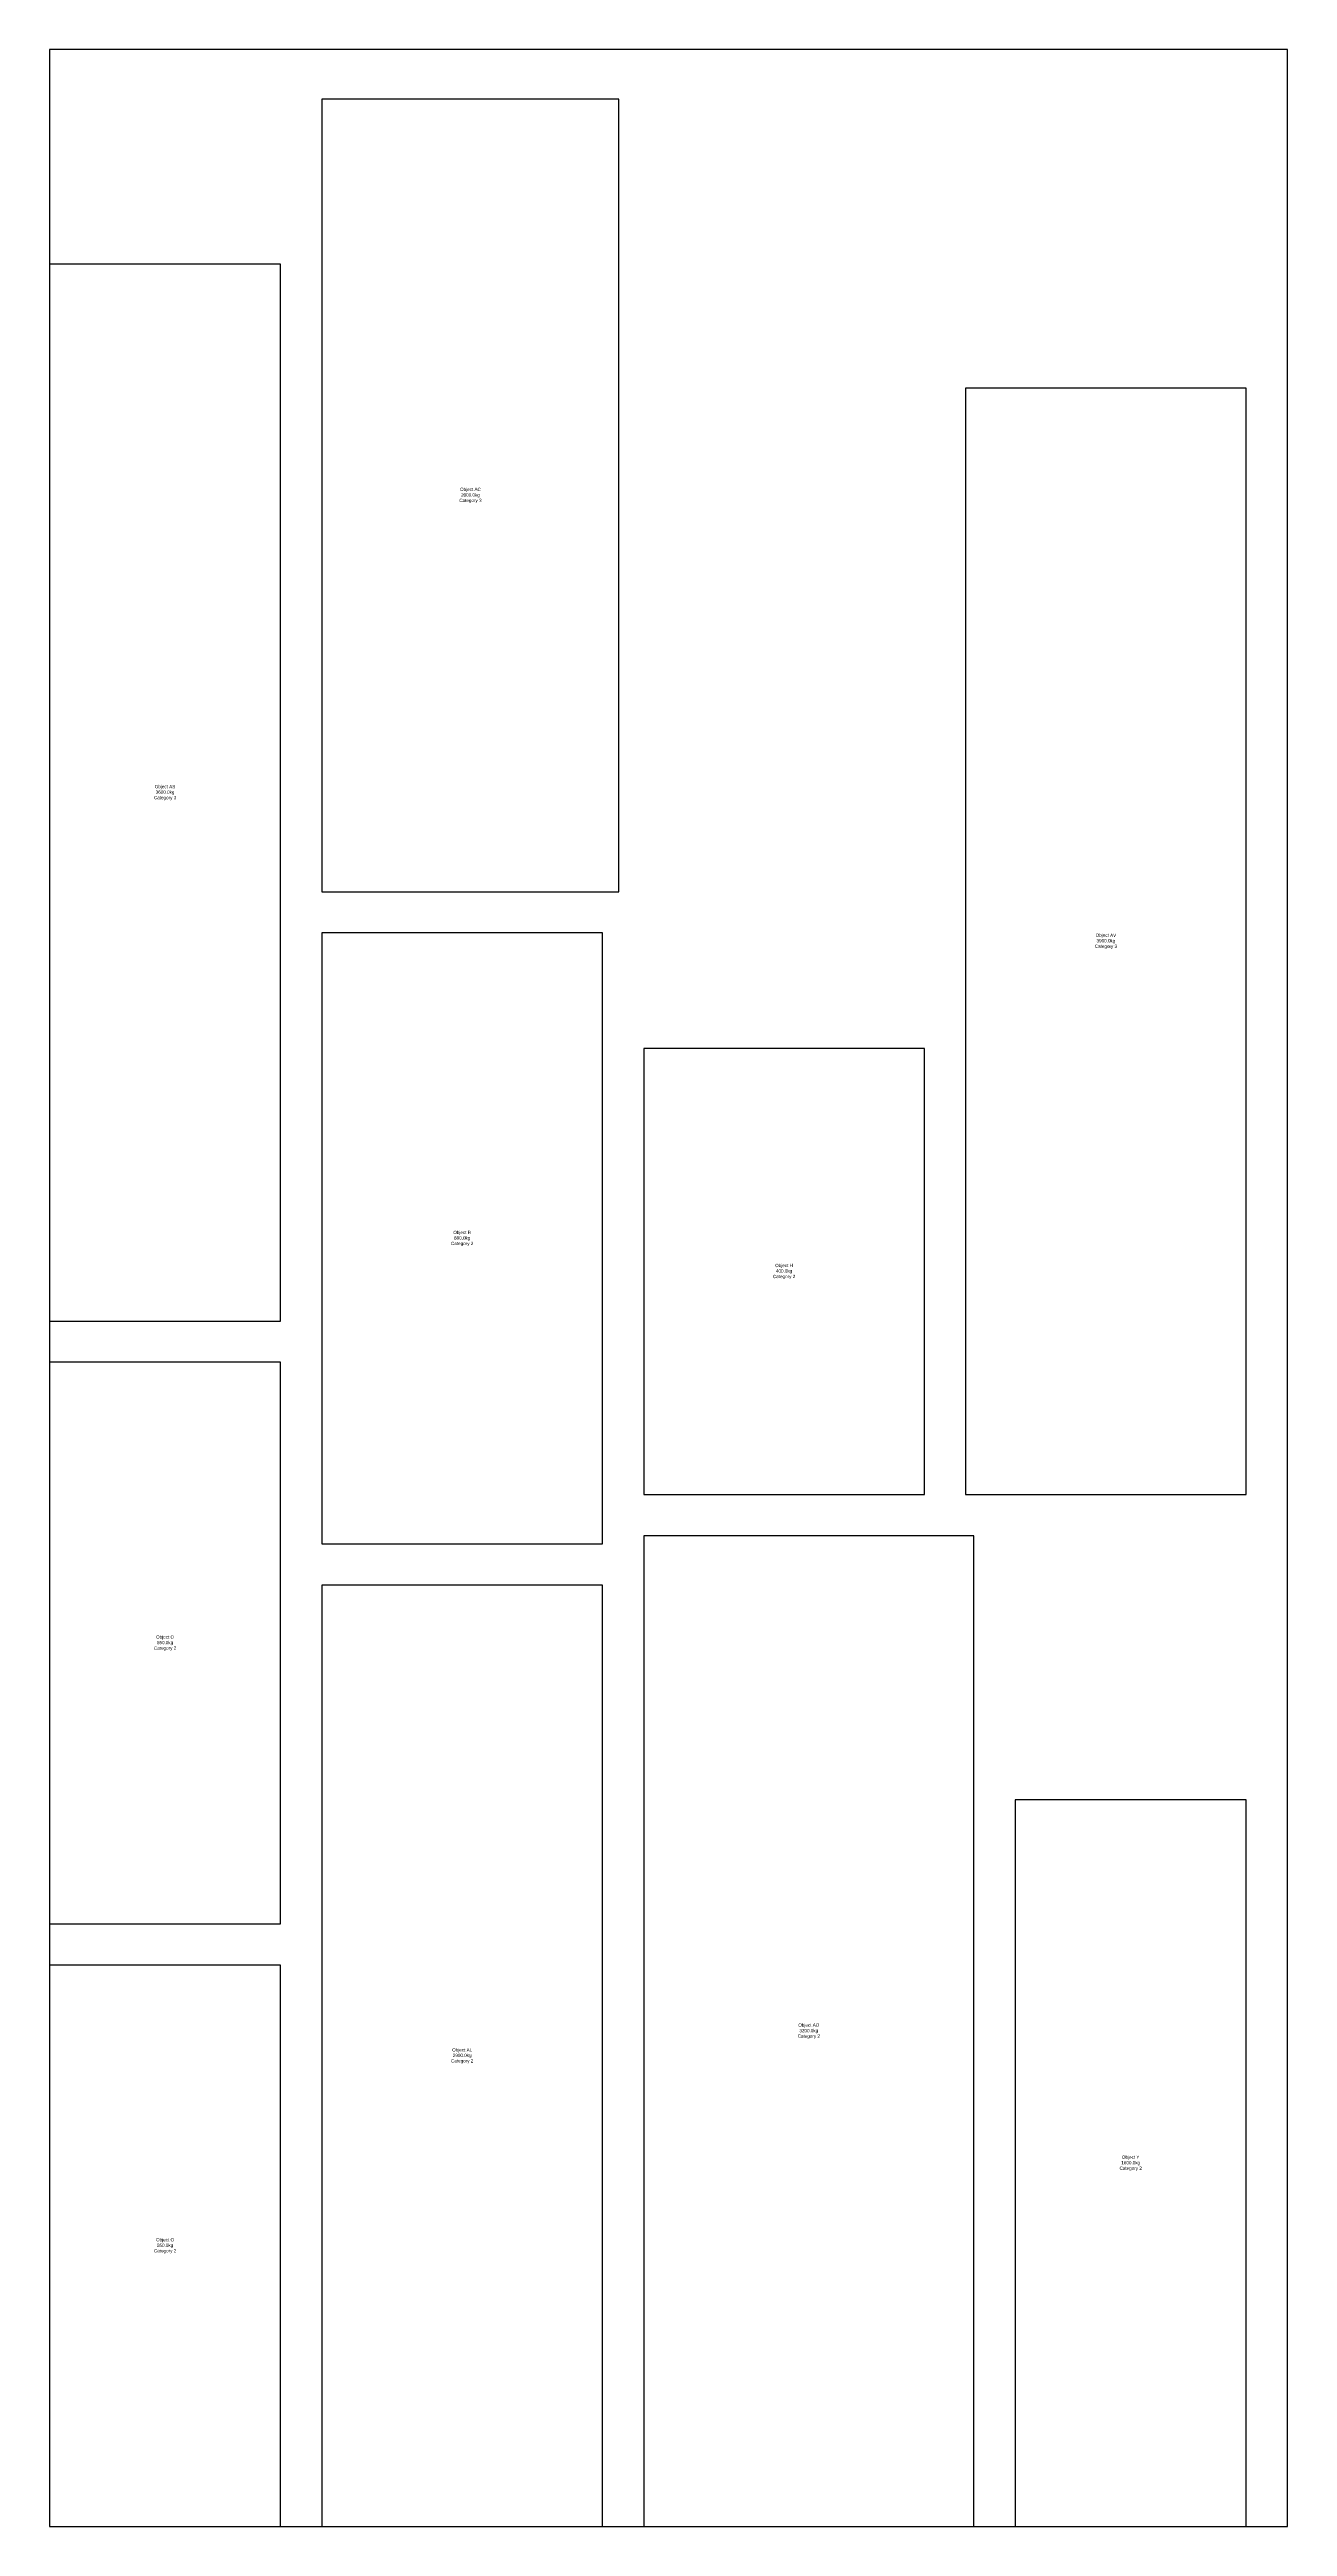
# Model space of a CAD drawing. Header units: metres. Extents: x 0 to 750, y 0 to 7700.
# Drawn here: x 0 to 750, y 4650 to 6150 of the extents above; entities that cross this region are included whole.
import ezdxf

# ---------------------------------------------------------------- set-up
doc = ezdxf.new("R2010")
doc.units = ezdxf.units.M

msp = doc.modelspace()

# ---------------------------------------------------------------- linework, layer by layer
for points in [[(0, 4650), (750, 4650), (750, 6150), (0, 6150), (0, 4650)], [(165, 5640), (345, 5640), (345, 6120), (165, 6120), (165, 5640)], [(0, 5380), (140, 5380), (140, 6020), (0, 6020), (0, 5380)], [(555, 5275), (725, 5275), (725, 5945), (555, 5945), (555, 5275)], [(165, 5245), (335, 5245), (335, 5615), (165, 5615), (165, 5245)], [(360, 5275), (530, 5275), (530, 5545), (360, 5545), (360, 5275)], [(0, 5015), (140, 5015), (140, 5355), (0, 5355), (0, 5015)], [(360, 4650), (560, 4650), (560, 5250), (360, 5250), (360, 4650)], [(165, 4650), (335, 4650), (335, 5220), (165, 5220), (165, 4650)], [(585, 4650), (725, 4650), (725, 5090), (585, 5090), (585, 4650)], [(0, 4650), (140, 4650), (140, 4990), (0, 4990), (0, 4650)]]:
    msp.add_lwpolyline(points, close=True)

# ---------------------------------------------------------------- texts
at = {"char_height": 2, "attachment_point": 5}
for s, insert in [('Object AC\\P2000.0kg\\PCategory 3', (255, 5880)), ('Object AS\\P3600.0kg\\PCategory 3', (70, 5700)), ('Object AV\\P3900.0kg\\PCategory 3', (640, 5610)), ('Object R\\P880.0kg\\PCategory 2', (250, 5430)), ('Object H\\P400.0kg\\PCategory 2', (445, 5410)), ('Object O\\P550.0kg\\PCategory 2', (70, 5185)), ('Object AO\\P3200.0kg\\PCategory 2', (460, 4950)), ('Object AL\\P2900.0kg\\PCategory 2', (250, 4935)), ('Object Y\\P1600.0kg\\PCategory 2', (655, 4870)), ('Object O\\P550.0kg\\PCategory 2', (70, 4820))]:
    msp.add_mtext(s, dxfattribs=dict(at, insert=insert))

doc.saveas('drawing.dxf')
